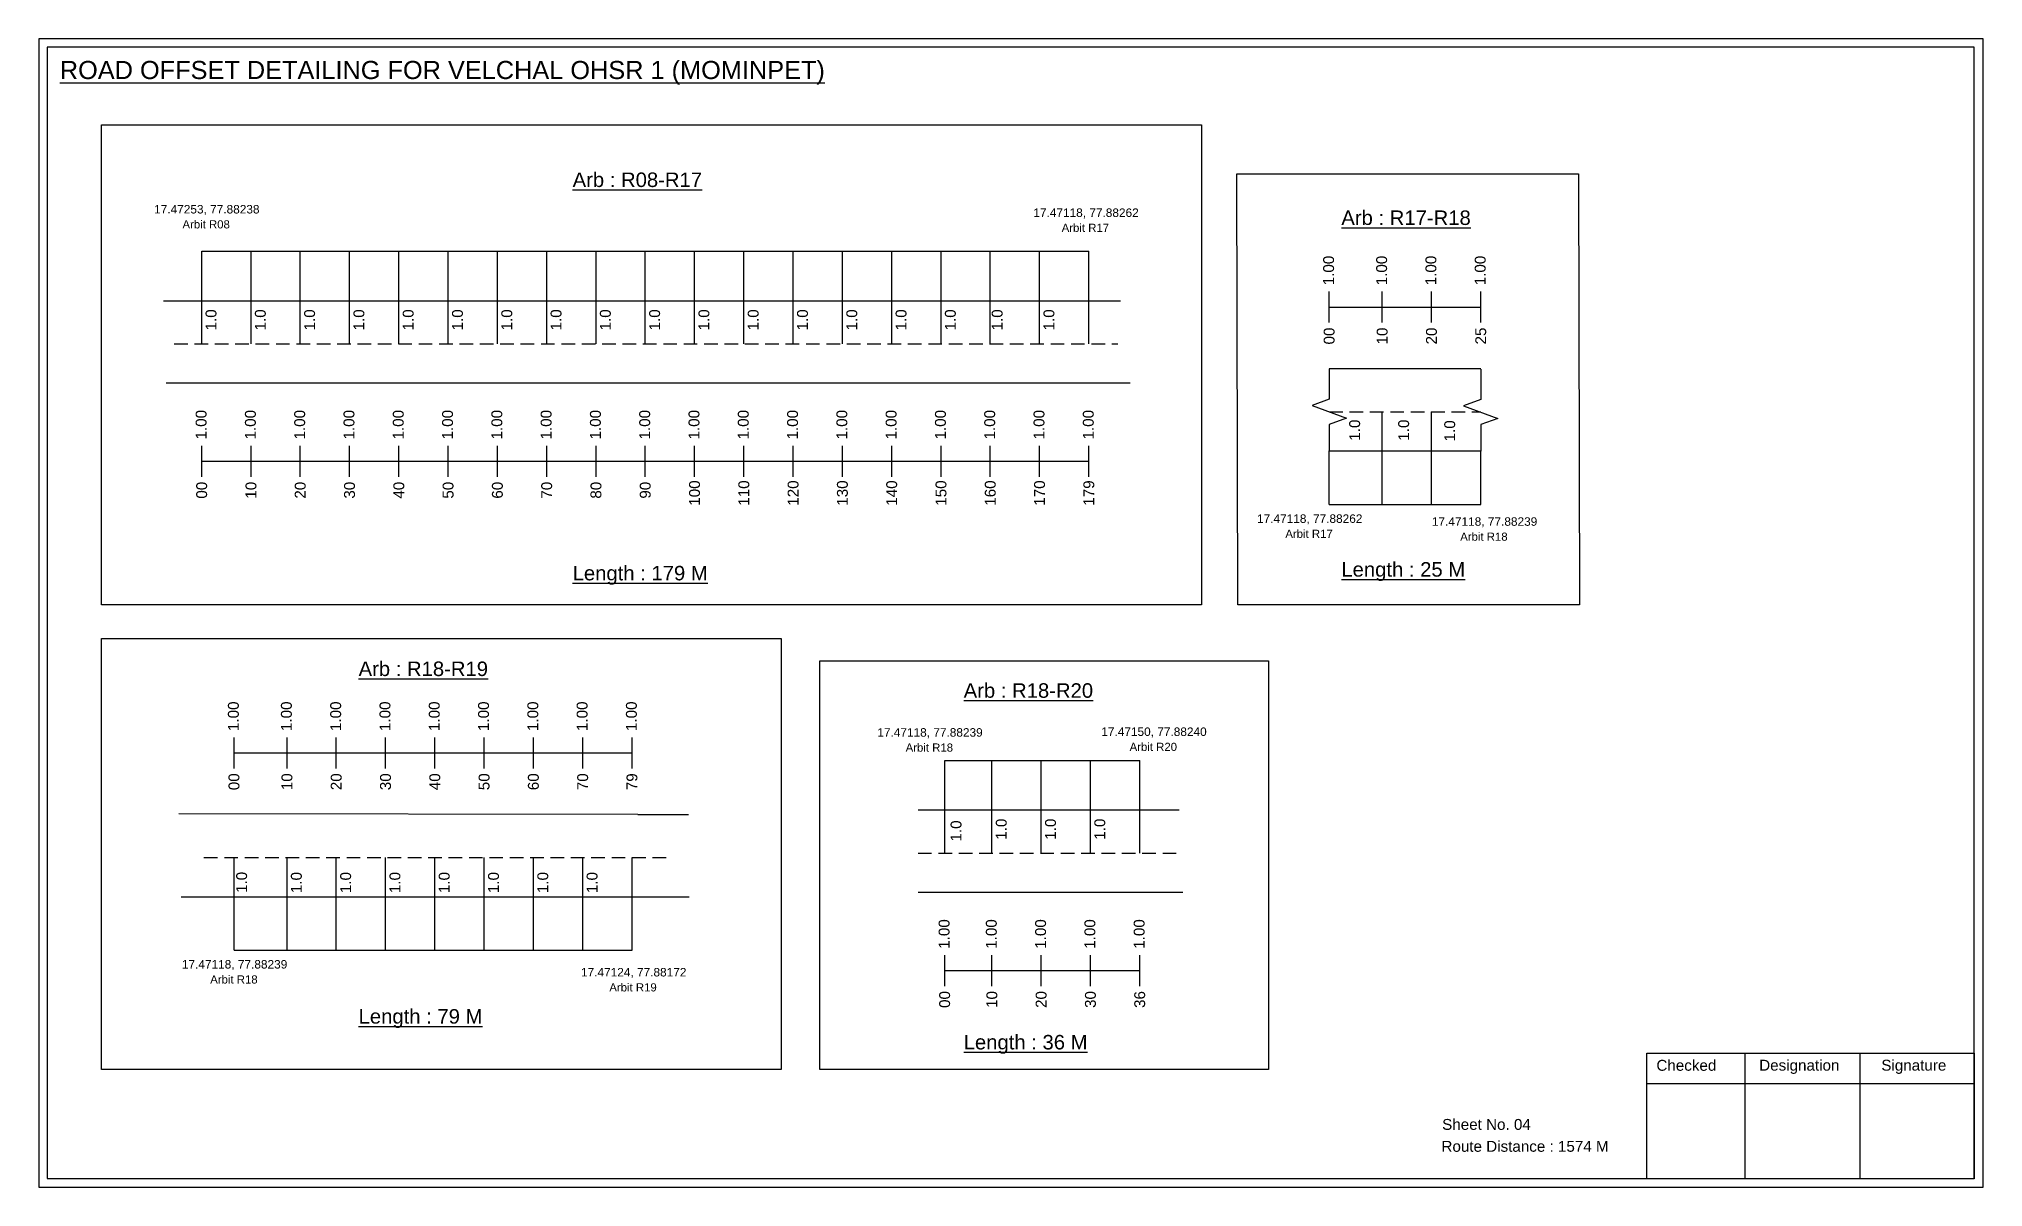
# Model space of a CAD drawing. Header units: inches. Extents: x 1000 to 5772, y 113 to 3122.
# Drawn here: x 3233 to 3770, y 1098 to 1415 of the extents above; entities that cross this region are included whole.
import ezdxf

# ---------------------------------------------------------------- set-up
doc = ezdxf.new("R2010")
doc.units = ezdxf.units.IN
doc.header["$MEASUREMENT"] = 0
doc.linetypes.add('DASHED2', pattern=[0.375, 0.25, -0.125])
doc.layers.add('PDF_Geometry', color=7, linetype='Continuous')
doc.layers.add('PDF_Text', color=5, linetype='Continuous')
doc.styles.add('PDF Arial', font='arial.ttf')
doc.styles.get("Standard").update_dxf_attribs({"font": 'arial.ttf'})

msp = doc.modelspace()

# ---------------------------------------------------------------- texts
at = {"color": 242, "true_color": 0xcd2027}
for s, height, p in [('%%UROAD OFFSET DETAILING FOR VELCHAL OHSR 1 (MOMINPET)', 5, (3238.85, 1403.59)), ('%%UArb : R08-R17', 4, (3380.35, 1373.81)), ('%%UArb : R17-R18', 4, (3592.46, 1363.34)), ('%%ULength : 179 M', 4, (3380.35, 1265.31)), ('%%ULength : 25 M', 4, (3592.46, 1266.34)), ('%%UArb : R18-R19', 4, (3321.29, 1238.92)), ('%%UArb : R18-R20', 4, (3488.25, 1232.93)), ('%%ULength : 79 M', 4, (3321.29, 1143.05)), ('%%ULength : 36 M', 4, (3488.25, 1135.93))]:
    msp.add_text(s, height=height, dxfattribs=at).set_placement(p)
at = {"color": 5}
for s, height, p in [('17.47253, 77.88238', 2.34, (3264.87, 1366.51)), ('Arbit R08', 2.246, (3272.69, 1362.39)), ('17.47118, 77.88262', 2.34, (3507.47, 1365.56)), ('Arbit R17', 2.246, (3515.29, 1361.44)), ('17.47118, 77.88262', 2.34, (3569.19, 1281.17)), ('17.47118, 77.88239', 2.34, (3617.44, 1280.37)), ('Arbit R17', 2.246, (3577.01, 1277.04)), ('Arbit R18', 2.246, (3625.26, 1276.24)), ('17.47118, 77.88239', 2.34, (3464.42, 1222.2)), ('17.47150, 77.88240', 2.34, (3526.22, 1222.4)), ('Arbit R18', 2.246, (3472.24, 1218.07)), ('Arbit R20', 2.246, (3534.04, 1218.27)), ('17.47118, 77.88239', 2.34, (3272.53, 1158.24)), ('Arbit R18', 2.246, (3280.35, 1154.11)), ('17.47124, 77.88172', 2.34, (3382.66, 1156.06)), ('Arbit R19', 2.246, (3390.48, 1151.93))]:
    msp.add_text(s, height=height, dxfattribs=at).set_placement(p)
at = {"color": 217, "true_color": 0x93278f}
for s, p in [('1.00', (3590.44, 1346.7)), ('1.00', (3605.07, 1346.7)), ('1.00', (3618.67, 1346.7)), ('1.00', (3632.27, 1346.7)), ('00', (3590.59, 1330.38)), ('10', (3605.22, 1330.38)), ('20', (3618.82, 1330.38)), ('25', (3632.42, 1330.38)), ('1.00', (3279.33, 1304.17)), ('1.00', (3292.93, 1304.17)), ('1.00', (3306.53, 1304.17)), ('1.00', (3320.13, 1304.17)), ('1.00', (3333.73, 1304.17)), ('1.00', (3347.33, 1304.17)), ('1.00', (3360.93, 1304.17)), ('1.00', (3374.53, 1304.17)), ('1.00', (3388.13, 1304.17)), ('1.00', (3401.73, 1304.17)), ('1.00', (3415.33, 1304.17)), ('1.00', (3428.93, 1304.17)), ('1.00', (3442.53, 1304.17)), ('1.00', (3456.13, 1304.17)), ('1.00', (3469.73, 1304.17)), ('1.00', (3483.33, 1304.17)), ('1.00', (3496.93, 1304.17)), ('1.00', (3510.53, 1304.17)), ('1.00', (3524.13, 1304.17)), ('00', (3279.48, 1287.85)), ('10', (3293.08, 1287.85)), ('20', (3306.68, 1287.85)), ('30', (3320.28, 1287.85)), ('40', (3333.88, 1287.85)), ('50', (3347.48, 1287.85)), ('60', (3361.08, 1287.85)), ('70', (3374.68, 1287.85)), ('80', (3388.28, 1287.85)), ('90', (3401.88, 1287.85)), ('100', (3415.48, 1285.9)), ('110', (3429.08, 1285.9)), ('120', (3442.68, 1285.9)), ('130', (3456.28, 1285.9)), ('140', (3469.88, 1285.9)), ('150', (3483.48, 1285.9)), ('160', (3497.08, 1285.9)), ('170', (3510.68, 1285.9)), ('179', (3524.28, 1285.9)), ('1.00', (3288.23, 1223.75)), ('1.00', (3302.86, 1223.75)), ('1.00', (3316.46, 1223.75)), ('1.00', (3330.06, 1223.75)), ('1.00', (3343.66, 1223.75)), ('1.00', (3357.26, 1223.75)), ('1.00', (3370.86, 1223.75)), ('1.00', (3384.46, 1223.75)), ('1.00', (3398.06, 1223.75)), ('00', (3288.39, 1207.43)), ('10', (3303.01, 1207.43)), ('20', (3316.61, 1207.43)), ('30', (3330.21, 1207.43)), ('40', (3343.81, 1207.43)), ('50', (3357.41, 1207.43)), ('60', (3371.01, 1207.43)), ('70', (3384.61, 1207.43)), ('79', (3398.21, 1207.43)), ('1.00', (3484.34, 1163.69)), ('1.00', (3497.37, 1163.69)), ('1.00', (3510.97, 1163.69)), ('1.00', (3524.57, 1163.69)), ('1.00', (3538.17, 1163.69)), ('00', (3484.49, 1147.37)), ('10', (3497.52, 1147.37)), ('20', (3511.12, 1147.37)), ('30', (3524.72, 1147.37)), ('36', (3538.32, 1147.37))]:
    msp.add_text(s, height=3, rotation=90, dxfattribs=at).set_placement(p)
for p in [(3282.07, 1334.25), (3295.67, 1334.25), (3309.27, 1334.25), (3322.87, 1334.25), (3336.47, 1334.25), (3350.07, 1334.25), (3363.67, 1334.25), (3377.27, 1334.25), (3390.87, 1334.25), (3404.47, 1334.25), (3418.07, 1334.25), (3431.67, 1334.25), (3445.27, 1334.25), (3458.87, 1334.25), (3472.47, 1334.25), (3486.07, 1334.25), (3498.99, 1334.25), (3513.27, 1334.25), (3597.63, 1303.84), (3611.15, 1303.84), (3623.86, 1303.64), (3487.64, 1193.27), (3500.11, 1193.77), (3513.71, 1193.77), (3527.31, 1193.77), (3290.51, 1179.09), (3305.61, 1179.04), (3319.21, 1179.04), (3332.81, 1179.04), (3346.41, 1179.04), (3360.01, 1179.04), (3373.61, 1179.04), (3387.21, 1179.04)]:
    msp.add_text('1.0', height=3, rotation=90).set_placement(p)
for s, p in [('Sheet No. 04', (3620.28, 1113.75)), ('Route Distance : 1574 M', (3620.09, 1107.7))]:
    msp.add_text(s, height=3).set_placement(p)
at = {"layer": 'PDF_Text', "color": 7, "attachment_point": 7, "style": 'PDF Arial'}
for s, insert, char_height in [('Checked', (3679.39, 1130), 3.001), ('Designation', (3707.76, 1129.17), 3.0006), ('Signature', (3741.45, 1129.17), 3.001)]:
    msp.add_mtext(s, dxfattribs=dict(at, insert=insert, char_height=char_height))

# ---------------------------------------------------------------- linework, layer by layer
for p, q in [((3278, 1330.58), (3278, 1356.11)), ((3291.6, 1330.58), (3291.6, 1356.11)), ((3305.2, 1330.58), (3305.2, 1356.11)), ((3318.8, 1330.58), (3318.8, 1356.11)), ((3332.4, 1330.58), (3332.4, 1356.11)), ((3346, 1330.58), (3346, 1356.11)), ((3359.6, 1330.58), (3359.6, 1356.11)), ((3373.2, 1330.58), (3373.2, 1356.11)), ((3386.8, 1330.58), (3386.8, 1356.11)), ((3400.4, 1330.58), (3400.4, 1356.11)), ((3414, 1330.58), (3414, 1356.11)), ((3427.6, 1330.58), (3427.6, 1356.11)), ((3441.2, 1330.58), (3441.2, 1356.11)), ((3454.8, 1330.58), (3454.8, 1356.11)), ((3468.4, 1330.58), (3468.4, 1356.11)), ((3482, 1330.58), (3482, 1356.11)), ((3495.6, 1330.58), (3495.6, 1356.11)), ((3509.2, 1330.58), (3509.2, 1356.11)), ((3522.8, 1330.58), (3522.8, 1356.11)), ((3267.5, 1342.46), (3531.54, 1342.46)), ((3268.18, 1319.78), (3534.16, 1319.78)), ((3630.94, 1323.68), (3589.11, 1323.68)), ((3603.74, 1286.26), (3603.74, 1311.8)), ((3617.34, 1286.26), (3617.34, 1311.8)), ((3589.11, 1301), (3614.67, 1301)), ((3589.11, 1286.26), (3589.11, 1301)), ((3614.67, 1301), (3630.94, 1301)), ((3630.94, 1286.26), (3630.94, 1301)), ((3483.01, 1190.09), (3483.01, 1215.63)), ((3496.04, 1190.09), (3496.04, 1215.63)), ((3509.64, 1190.09), (3509.64, 1215.63)), ((3523.24, 1190.09), (3523.24, 1215.63)), ((3536.84, 1190.09), (3536.84, 1215.63)), ((3475.66, 1201.98), (3547.7, 1201.98)), ((3398.34, 1200.73), (3271.73, 1200.91)), ((3398.34, 1200.73), (3412.29, 1200.73)), ((3286.91, 1163.31), (3286.91, 1188.84)), ((3301.54, 1163.31), (3301.54, 1188.84)), ((3315.14, 1163.31), (3315.14, 1188.84)), ((3328.74, 1163.31), (3328.74, 1188.84)), ((3342.34, 1163.31), (3342.34, 1188.84)), ((3355.94, 1163.31), (3355.94, 1188.84)), ((3369.54, 1163.31), (3369.54, 1188.84)), ((3383.14, 1163.31), (3383.14, 1188.84)), ((3396.74, 1163.31), (3396.74, 1188.84)), ((3272.36, 1178.04), (3398.34, 1178.04)), ((3398.34, 1178.04), (3412.54, 1178.04)), ((3475.66, 1179.29), (3548.7, 1179.29))]:
    msp.add_line(p, q)
at = {"color": 5}
for p, q in [((3278, 1356.11), (3522.8, 1356.11)), ((3589.11, 1286.26), (3630.94, 1286.26)), ((3483.01, 1215.63), (3536.84, 1215.63)), ((3286.91, 1163.31), (3396.74, 1163.31))]:
    msp.add_line(p, q, dxfattribs=at)
at = {"color": 217, "true_color": 0x93278f}
for p, q in [((3589.11, 1336.41), (3589.11, 1344.96)), ((3603.74, 1336.41), (3603.74, 1344.96)), ((3617.34, 1336.41), (3617.34, 1344.96)), ((3630.94, 1336.41), (3630.94, 1344.96)), ((3589.11, 1340.69), (3630.94, 1340.69)), ((3278, 1293.88), (3278, 1302.44)), ((3291.6, 1293.88), (3291.6, 1302.44)), ((3305.2, 1293.88), (3305.2, 1302.44)), ((3318.8, 1293.88), (3318.8, 1302.44)), ((3332.4, 1293.88), (3332.4, 1302.44)), ((3346, 1293.88), (3346, 1302.44)), ((3359.6, 1293.88), (3359.6, 1302.44)), ((3373.2, 1293.88), (3373.2, 1302.44)), ((3386.8, 1293.88), (3386.8, 1302.44)), ((3400.4, 1293.88), (3400.4, 1302.44)), ((3414, 1293.88), (3414, 1302.44)), ((3427.6, 1293.88), (3427.6, 1302.44)), ((3441.2, 1293.88), (3441.2, 1302.44)), ((3454.8, 1293.88), (3454.8, 1302.44)), ((3468.4, 1293.88), (3468.4, 1302.44)), ((3482, 1293.88), (3482, 1302.44)), ((3495.6, 1293.88), (3495.6, 1302.44)), ((3509.2, 1293.88), (3509.2, 1302.44)), ((3522.8, 1293.88), (3522.8, 1302.44)), ((3278, 1298.15), (3522.8, 1298.2)), ((3286.91, 1213.45), (3286.91, 1222.01)), ((3301.54, 1213.45), (3301.54, 1222.01)), ((3315.14, 1213.45), (3315.14, 1222.01)), ((3328.74, 1213.45), (3328.74, 1222.01)), ((3342.34, 1213.45), (3342.34, 1222.01)), ((3355.94, 1213.45), (3355.94, 1222.01)), ((3369.54, 1213.45), (3369.54, 1222.01)), ((3383.14, 1213.45), (3383.14, 1222.01)), ((3396.74, 1213.45), (3396.74, 1222.01)), ((3286.91, 1217.73), (3396.74, 1217.73)), ((3483.01, 1153.4), (3483.01, 1161.95)), ((3496.04, 1153.4), (3496.04, 1161.95)), ((3509.64, 1153.4), (3509.64, 1161.95)), ((3523.24, 1153.4), (3523.24, 1161.95)), ((3536.84, 1153.4), (3536.84, 1161.95)), ((3483.01, 1157.67), (3536.84, 1157.68))]:
    msp.add_line(p, q, dxfattribs=at)
at = {"linetype": 'DASHED2', "ltscale": 15}
for p, q in [((3270.38, 1330.58), (3530.81, 1330.58)), ((3589.11, 1311.8), (3630.94, 1311.8)), ((3278.63, 1188.84), (3407.31, 1188.84)), ((3475.66, 1190.09), (3548.2, 1190.09))]:
    msp.add_line(p, q, dxfattribs=at)
for points in [[(3250.31, 1390.95), (3553.83, 1390.95), (3553.83, 1258.59), (3250.31, 1258.59)], [(3563.65, 1377.41), (3657.89, 1377.41), (3658.18, 1258.59), (3563.93, 1258.59)], [(3250.31, 1249.26), (3437.87, 1249.26), (3437.87, 1130.43), (3250.31, 1130.43)], [(3448.55, 1243.11), (3572.35, 1243.11), (3572.35, 1130.43), (3448.55, 1130.43)]]:
    msp.add_lwpolyline(points, close=True)
at = {"linetype": 'Continuous'}
for points in [[(3589.11, 1323.68), (3589.11, 1315.25), (3584.37, 1313.53), (3593.86, 1310.07), (3589.11, 1308.35), (3589.11, 1301)], [(3630.94, 1323.61), (3630.94, 1315.18), (3626.2, 1313.45), (3635.68, 1310), (3630.94, 1308.27), (3630.94, 1300.92)]]:
    msp.add_lwpolyline(points, dxfattribs=at)
at = {"layer": 'PDF_Geometry'}
for points in [[(3233.07, 1414.67), (3233.07, 1097.96), (3769.54, 1097.96), (3769.54, 1414.67)], [(3235.4, 1412.34), (3235.4, 1100.37), (3767.12, 1100.37), (3767.12, 1412.34)]]:
    msp.add_lwpolyline(points, close=True, dxfattribs=at)
at = {"layer": 'PDF_Geometry', "color": 242, "true_color": 0xcc1f26}
msp.add_lwpolyline([(3767.12, 1100.28), (3676.78, 1100.28), (3676.78, 1134.89), (3767.12, 1134.89)], close=True, dxfattribs=at)
for points in [[(3703.76, 1134.89), (3703.76, 1100.28)], [(3735.49, 1134.89), (3735.49, 1100.28)], [(3676.78, 1126.52), (3767.12, 1126.52)]]:
    msp.add_lwpolyline(points, dxfattribs=at)

msp.set_redraw_order([(e.dxf.handle, doc.entitydb.next_handle()) for e in msp.query("TEXT MTEXT ATTDEF DIMENSION ARC_DIMENSION")])  # texts and dimensions are drawn at this point

doc.saveas('drawing.dxf')
